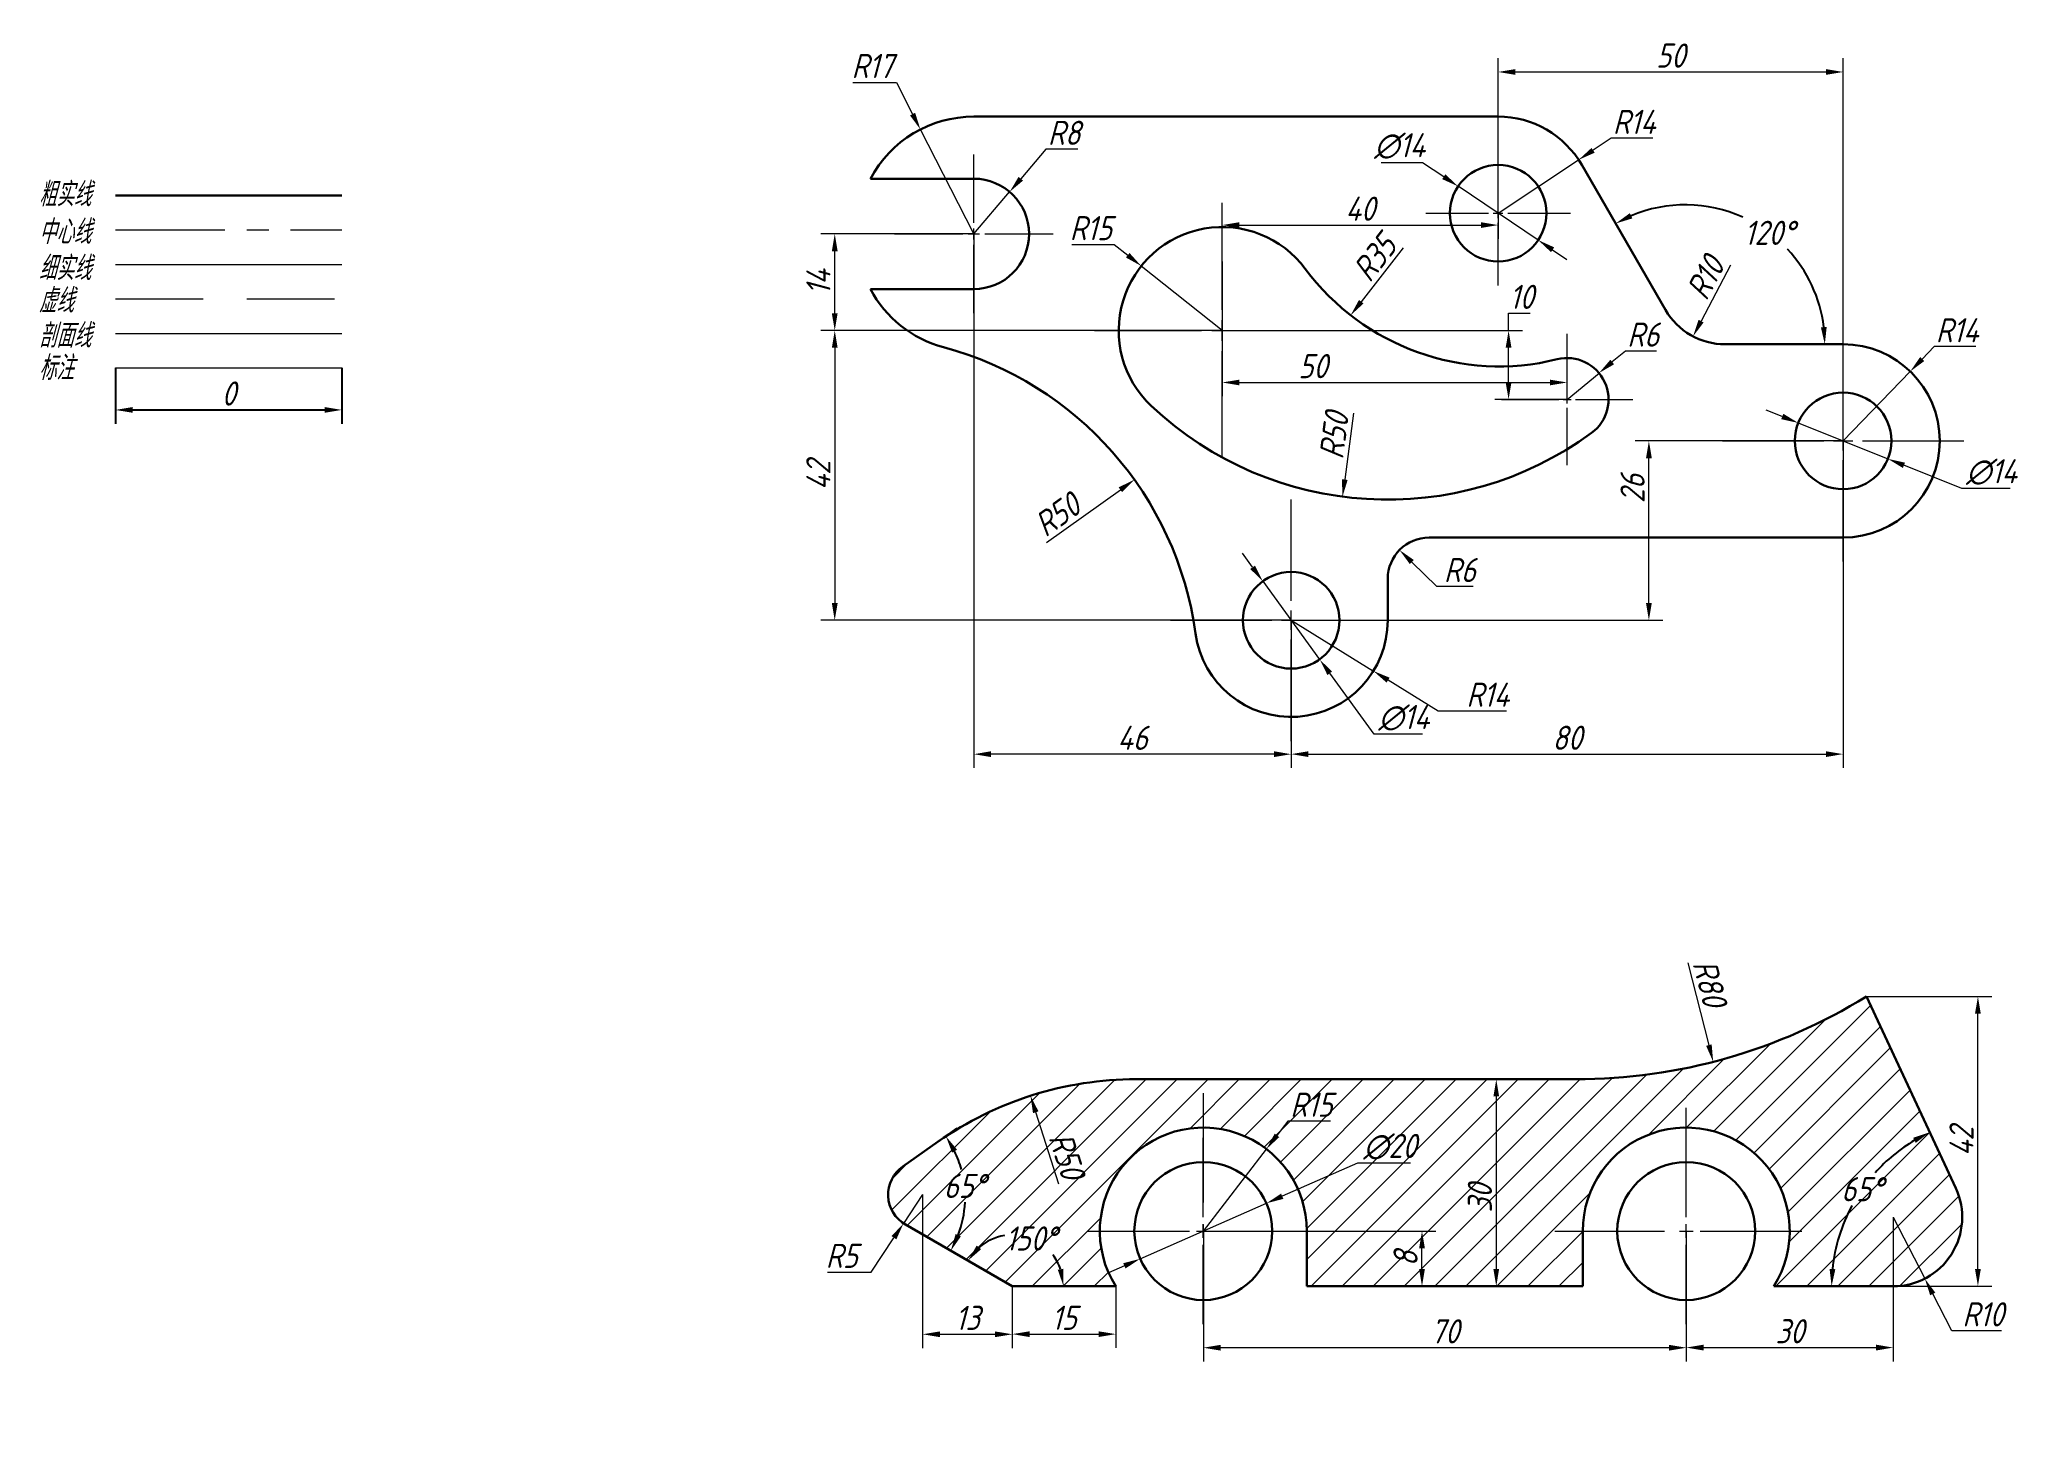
# Model space of a CAD drawing. Header units: millimetres. Extents: x 187 to 475, y 73 to 274.
import ezdxf

# ---------------------------------------------------------------- set-up
doc = ezdxf.new("R2010")
doc.units = ezdxf.units.MM
for name, pattern in [('CENTER', [50.8, 31.75, -6.35, 6.35, -6.35]), ('CENTER2', [28.575, 19.05, -3.175, 3.175, -3.175]), ('DASHED', [19.05, 12.7, -6.35])]:
    doc.linetypes.add(name, pattern=pattern)
for name, color, linetype, lineweight in [('中心线', 1, 'CENTER', 15), ('中心线 @ 1', 1, 'CENTER', 15), ('剖面线', 8, 'Continuous', 15), ('剖面线 @ 1', 8, 'Continuous', 15), ('标注', 3, 'Continuous', 15), ('标注 @ 1', 3, 'Continuous', 15), ('粗实线', 2, 'Continuous', 30), ('粗实线 @ 1', 2, 'Continuous', 30), ('细实线', 4, 'Continuous', 15), ('细实线 @ 1', 4, 'Continuous', 15), ('虚线', 6, 'DASHED', 15), ('虚线 @ 1', 6, 'DASHED', 15)]:
    doc.layers.add(name, color=color, linetype=linetype, lineweight=lineweight)
doc.styles.add('GB3.5', font='gbeitc.shx', dxfattribs={"bigfont": 'gbcbig.shx'})
doc.dimstyles.new('参数化', dxfattribs={"dimtxt": 3.5, "dimasz": 2.5, "dimexe": 2, "dimexo": 0, "dimtad": 1, "dimtoh": 1, "dimdec": 3, "dimdsep": 46, "dimtxsty": 'GB3.5', "dimcen": 2.5, "dimclrd": 3, "dimclre": 3, "dimclrt": 256, "dimadec": 3, "dimazin": 2, "dimtfac": 1, "dimtdec": 3, "dimtmove": 0, "dimatfit": 3, "dimfxl": 0, "dimlwd": 15, "dimlwe": 15, "dimarcsym": 0})
doc.dimstyles.new('角度', dxfattribs={"dimtxt": 3.5, "dimasz": 2.5, "dimexe": 2, "dimexo": 0, "dimtad": 1, "dimtih": 1, "dimtoh": 1, "dimdec": 3, "dimdsep": 46, "dimtxsty": 'GB3.5', "dimcen": 2.5, "dimadec": 3, "dimazin": 2, "dimtfac": 1, "dimtdec": 3, "dimtmove": 0, "dimatfit": 3, "dimfxl": 0, "dimarcsym": 0})

msp = doc.modelspace()

# ---------------------------------------------------------------- texts
at = {"layer": '中心线 @ 1', "ltscale": 0.5, "insert": (187.1048, 247.7079), "char_height": 3.5, "attachment_point": 1, "style": 'GB3.5'}
msp.add_mtext_dynamic_manual_height_columns('中心线', width=9.028469, gutter_width=17.5, heights=[0], dxfattribs=at)
at = {"layer": '剖面线 @ 1', "insert": (187.1048, 232.6827), "char_height": 3.5, "attachment_point": 1, "style": 'GB3.5'}
msp.add_mtext_dynamic_manual_height_columns('剖面线', width=9.028469, gutter_width=17.5, heights=[3.693], dxfattribs=at)
at = {"layer": '标注 @ 1', "insert": (187.1048, 227.9874), "char_height": 3.5, "attachment_point": 1, "style": 'GB3.5'}
msp.add_mtext_dynamic_manual_height_columns('标注', width=9.028469, gutter_width=17.5, heights=[0], dxfattribs=at)
at = {"layer": '粗实线 @ 1', "insert": (187.1048, 253.1545), "char_height": 3.5, "attachment_point": 1, "style": 'GB3.5'}
msp.add_mtext_dynamic_manual_height_columns('粗实线', width=9.028469, gutter_width=17.5, heights=[0], dxfattribs=at)
at = {"layer": '细实线 @ 1', "insert": (187.1048, 242.4491), "char_height": 3.5, "attachment_point": 1, "style": 'GB3.5'}
msp.add_mtext_dynamic_manual_height_columns('细实线', width=9.028469, gutter_width=17.5, heights=[0], dxfattribs=at)
at = {"layer": '虚线 @ 1', "insert": (187.1048, 237.7537), "char_height": 3.5, "attachment_point": 1, "style": 'GB3.5'}
msp.add_mtext_dynamic_manual_height_columns('虚线', width=9.028469, gutter_width=17.5, heights=[0], dxfattribs=at)

# ---------------------------------------------------------------- blocks, each defined once
blk = doc.blocks.new('*D3')
at = {"layer": 'Defpoints', "color": 0, "transparency": 16777216}
for p in [(198.22, 226.23), (231.05, 226.23), (231.05, 220.15)]:
    blk.add_point(p, dxfattribs=at)
at = {"layer": '标注', "color": 0, "lineweight": -2, "transparency": 16777216}
for p, q in [((198.22, 226.23), (198.22, 218.15)), ((231.05, 226.23), (231.05, 218.15)), ((200.72, 220.15), (228.55, 220.15))]:
    blk.add_line(p, q, dxfattribs=at)
at = {"layer": '标注', "color": 0, "transparency": 16777216}
for points in [[(200.72, 220.57), (200.72, 219.74), (198.22, 220.15)], [(228.55, 220.57), (228.55, 219.74), (231.05, 220.15)]]:
    blk.add_solid(points, dxfattribs=at)
at = {"layer": '标注', "color": 0, "transparency": 16777216, "insert": (214.64, 222.53), "char_height": 3.5, "attachment_point": 5, "style": 'GB3.5'}
blk.add_mtext('0', dxfattribs=at)
blk = doc.blocks.new('*D4')
at = {"layer": 'Defpoints', "color": 0, "transparency": 16777216}
for p in [(410.32, 256.4), (398.65, 248.66)]:
    blk.add_point(p, dxfattribs=at)
at = {"layer": '标注', "color": 3, "linetype": 'Continuous', "lineweight": 15, "transparency": 16777216}
for p, q in [((415.04, 259.52), (412.41, 257.78)), ((421.06, 259.52), (415.04, 259.52)), ((398.65, 248.66), (410.32, 256.4))]:
    blk.add_line(p, q, dxfattribs=at)
blk.add_arc((398.65, 248.66), 14, 25.3411, 44.3355, dxfattribs=at)
at = {"layer": '标注', "color": 3, "transparency": 16777216}
blk.add_solid([(412.18, 258.12), (412.64, 257.43), (410.32, 256.4)], dxfattribs=at)
at = {"layer": '标注', "transparency": 16777216, "insert": (418.37, 261.9), "char_height": 3.5, "attachment_point": 5, "style": 'GB3.5'}
blk.add_mtext('R14', dxfattribs=at)
blk = doc.blocks.new('*D5')
at = {"layer": 'Defpoints', "color": 0, "transparency": 16777216}
for p in [(431.56, 239.66), (426.9, 230.81)]:
    blk.add_point(p, dxfattribs=at)
at = {"layer": '标注', "color": 3, "linetype": 'Continuous', "lineweight": 15, "transparency": 16777216}
blk.add_line((432.33, 241.12), (428.07, 233.03), dxfattribs=at)
at = {"layer": '标注', "color": 3, "transparency": 16777216}
blk.add_solid([(427.7, 233.22), (428.43, 232.83), (426.9, 230.81)], dxfattribs=at)
at = {"layer": '标注', "transparency": 16777216, "insert": (428.68, 239.29), "char_height": 3.5, "attachment_point": 5, "rotation": 62.2356, "style": 'GB3.5'}
blk.add_mtext('R10', dxfattribs=at)
blk = doc.blocks.new('*D6')
at = {"layer": 'Defpoints', "color": 0, "transparency": 16777216}
for p in [(327.84, 251.75), (322.65, 245.66)]:
    blk.add_point(p, dxfattribs=at)
at = {"layer": '标注', "color": 3, "linetype": 'Continuous', "lineweight": 15, "transparency": 16777216}
for p, q in [((333.1, 257.93), (329.46, 253.66)), ((337.74, 257.93), (333.1, 257.93)), ((322.65, 245.66), (327.84, 251.75))]:
    blk.add_line(p, q, dxfattribs=at)
at = {"layer": '标注', "color": 3, "transparency": 16777216}
blk.add_solid([(329.14, 253.93), (329.78, 253.39), (327.84, 251.75)], dxfattribs=at)
at = {"layer": '标注', "transparency": 16777216, "insert": (335.74, 260.31), "char_height": 3.5, "attachment_point": 5, "style": 'GB3.5'}
blk.add_mtext('R8', dxfattribs=at)
blk = doc.blocks.new('*D7')
at = {"layer": 'Defpoints', "color": 0, "transparency": 16777216}
for p in [(314.91, 260.8), (322.65, 245.66)]:
    blk.add_point(p, dxfattribs=at)
at = {"layer": '标注', "color": 3, "linetype": 'Continuous', "lineweight": 15, "transparency": 16777216}
for p, q in [((305.1, 267.62), (311.42, 267.62)), ((311.42, 267.62), (313.77, 263.02)), ((322.65, 245.66), (314.91, 260.8))]:
    blk.add_line(p, q, dxfattribs=at)
at = {"layer": '标注', "color": 3, "transparency": 16777216}
blk.add_solid([(314.14, 263.21), (313.4, 262.83), (314.91, 260.8)], dxfattribs=at)
at = {"layer": '标注', "transparency": 16777216, "insert": (307.95, 270), "char_height": 3.5, "attachment_point": 5, "style": 'GB3.5'}
blk.add_mtext('R17', dxfattribs=at)
blk = doc.blocks.new('*D8')
at = {"layer": 'Defpoints', "color": 0, "transparency": 16777216}
for p in [(322.65, 245.66), (368.65, 189.66), (322.65, 170.26)]:
    blk.add_point(p, dxfattribs=at)
at = {"layer": '标注', "color": 3, "linetype": 'Continuous', "lineweight": 15, "transparency": 16777216}
for p, q in [((322.65, 245.66), (322.65, 168.26)), ((368.65, 189.66), (368.65, 168.26)), ((366.15, 170.26), (325.15, 170.26))]:
    blk.add_line(p, q, dxfattribs=at)
at = {"layer": '标注', "color": 3, "transparency": 16777216}
for points in [[(325.15, 170.68), (325.15, 169.84), (322.65, 170.26)], [(366.15, 170.68), (366.15, 169.84), (368.65, 170.26)]]:
    blk.add_solid(points, dxfattribs=at)
at = {"layer": '标注', "transparency": 16777216, "insert": (345.65, 172.63), "char_height": 3.5, "attachment_point": 5, "style": 'GB3.5'}
blk.add_mtext('46', dxfattribs=at)
blk = doc.blocks.new('*D9')
at = {"layer": 'Defpoints', "color": 0, "transparency": 16777216}
for p in [(448.65, 215.66), (368.65, 189.66), (448.65, 170.27)]:
    blk.add_point(p, dxfattribs=at)
at = {"layer": '标注', "color": 3, "linetype": 'Continuous', "lineweight": 15, "transparency": 16777216}
for p, q in [((448.65, 215.66), (448.65, 168.27)), ((368.65, 189.66), (368.65, 168.27)), ((371.15, 170.27), (446.15, 170.27))]:
    blk.add_line(p, q, dxfattribs=at)
at = {"layer": '标注', "color": 3, "transparency": 16777216}
for points in [[(371.15, 170.68), (371.15, 169.85), (368.65, 170.27)], [(446.15, 170.68), (446.15, 169.85), (448.65, 170.27)]]:
    blk.add_solid(points, dxfattribs=at)
at = {"layer": '标注', "transparency": 16777216, "insert": (408.65, 172.64), "char_height": 3.5, "attachment_point": 5, "style": 'GB3.5'}
blk.add_mtext('80', dxfattribs=at)
blk = doc.blocks.new('*D10')
at = {"layer": 'Defpoints', "color": 0, "transparency": 16777216}
for p in [(448.65, 269.13), (398.65, 248.66), (448.65, 215.66)]:
    blk.add_point(p, dxfattribs=at)
at = {"layer": '标注', "color": 3, "linetype": 'Continuous', "lineweight": 15, "transparency": 16777216}
for p, q in [((398.65, 248.66), (398.65, 271.13)), ((448.65, 215.66), (448.65, 271.13)), ((401.15, 269.13), (446.15, 269.13))]:
    blk.add_line(p, q, dxfattribs=at)
at = {"layer": '标注', "color": 3, "transparency": 16777216}
for points in [[(401.15, 269.55), (401.15, 268.71), (398.65, 269.13)], [(446.15, 269.55), (446.15, 268.71), (448.65, 269.13)]]:
    blk.add_solid(points, dxfattribs=at)
at = {"layer": '标注', "transparency": 16777216, "insert": (423.65, 271.51), "char_height": 3.5, "attachment_point": 5, "style": 'GB3.5'}
blk.add_mtext('50', dxfattribs=at)
blk = doc.blocks.new('*D11')
at = {"layer": 'Defpoints', "color": 0, "transparency": 16777216}
for p in [(345.92, 210.04), (305.25, 180.96)]:
    blk.add_point(p, dxfattribs=at)
at = {"layer": '标注', "color": 3, "linetype": 'Continuous', "lineweight": 15, "transparency": 16777216}
blk.add_line((333.18, 200.93), (343.89, 208.59), dxfattribs=at)
at = {"layer": '标注', "color": 3, "transparency": 16777216}
blk.add_solid([(343.64, 208.93), (344.13, 208.25), (345.92, 210.04)], dxfattribs=at)
at = {"layer": '标注', "transparency": 16777216, "insert": (334.74, 204.96), "char_height": 3.5, "attachment_point": 5, "rotation": 35.5591, "style": 'GB3.5'}
blk.add_mtext('R50', dxfattribs=at)
blk = doc.blocks.new('*D12')
at = {"layer": 'Defpoints', "color": 0, "transparency": 16777216}
for p in [(384.35, 199.85), (388.65, 195.66)]:
    blk.add_point(p, dxfattribs=at)
at = {"layer": '标注', "color": 3, "linetype": 'Continuous', "lineweight": 15, "transparency": 16777216}
for p, q in [((389.77, 194.58), (386.14, 198.1)), ((395.02, 194.58), (389.77, 194.58))]:
    blk.add_line(p, q, dxfattribs=at)
at = {"layer": '标注', "color": 3, "transparency": 16777216}
blk.add_solid([(386.43, 198.4), (385.85, 197.8), (384.35, 199.85)], dxfattribs=at)
at = {"layer": '标注', "transparency": 16777216, "insert": (393.09, 196.95), "char_height": 3.5, "attachment_point": 5, "style": 'GB3.5'}
blk.add_mtext('R6', dxfattribs=at)
blk = doc.blocks.new('*D13')
at = {"layer": 'Defpoints', "color": 0, "transparency": 16777216}
for p in [(410.78, 255.66), (429.3, 249.57), (422.9, 234.66), (431.56, 229.66), (448.65, 229.66)]:
    blk.add_point(p, dxfattribs=at)
at = {"layer": '标注', "color": 0, "lineweight": -2, "transparency": 16777216}
for start, end in [(65.6876, 112.9105), (7.0895, 42.9638)]:
    blk.add_arc((425.79, 229.66), 20.22, start, end, dxfattribs=at)
at = {"layer": '标注', "color": 0, "transparency": 16777216}
for points in [[(418.1, 247.91), (417.73, 248.66), (415.68, 247.17)], [(446.27, 232.18), (445.43, 232.13), (446, 229.66)]]:
    blk.add_solid(points, dxfattribs=at)
at = {"layer": '标注', "color": 0, "transparency": 16777216, "insert": (437.94, 245.82), "char_height": 3.5, "attachment_point": 5, "style": 'GB3.5'}
blk.add_mtext('120°', dxfattribs=at)
blk = doc.blocks.new('*D14')
at = {"layer": 'Defpoints', "color": 0, "transparency": 16777216}
for p in [(346.92, 241.01), (358.65, 231.66)]:
    blk.add_point(p, dxfattribs=at)
at = {"layer": '标注', "color": 3, "linetype": 'Continuous', "lineweight": 15, "transparency": 16777216}
for p, q in [((336.84, 244.12), (343.01, 244.12)), ((343.01, 244.12), (344.96, 242.57)), ((358.65, 231.66), (346.92, 241.01))]:
    blk.add_line(p, q, dxfattribs=at)
at = {"layer": '标注', "color": 3, "transparency": 16777216}
blk.add_solid([(345.22, 242.89), (344.7, 242.24), (346.92, 241.01)], dxfattribs=at)
at = {"layer": '标注', "transparency": 16777216, "insert": (339.61, 246.5), "char_height": 3.5, "attachment_point": 5, "style": 'GB3.5'}
blk.add_mtext('R15', dxfattribs=at)
blk = doc.blocks.new('*D15')
at = {"layer": 'Defpoints', "color": 0, "transparency": 16777216}
for p in [(413.27, 225.5), (408.65, 221.66)]:
    blk.add_point(p, dxfattribs=at)
at = {"layer": '标注', "color": 3, "linetype": 'Continuous', "lineweight": 15, "transparency": 16777216}
for p, q in [((417.11, 228.69), (415.19, 227.1)), ((421.6, 228.69), (417.11, 228.69)), ((408.65, 221.66), (413.27, 225.5))]:
    blk.add_line(p, q, dxfattribs=at)
at = {"layer": '标注', "color": 3, "transparency": 16777216}
blk.add_solid([(414.92, 227.42), (415.46, 226.77), (413.27, 225.5)], dxfattribs=at)
at = {"layer": '标注', "transparency": 16777216, "insert": (419.67, 231.07), "char_height": 3.5, "attachment_point": 5, "style": 'GB3.5'}
blk.add_mtext('R6', dxfattribs=at)
blk = doc.blocks.new('*D16')
at = {"layer": 'Defpoints', "color": 0, "transparency": 16777216}
for p in [(398.8, 261.46), (377.27, 233.87)]:
    blk.add_point(p, dxfattribs=at)
at = {"layer": '标注', "color": 3, "linetype": 'Continuous', "lineweight": 15, "transparency": 16777216}
blk.add_line((384.88, 243.62), (378.81, 235.84), dxfattribs=at)
at = {"layer": '标注', "color": 3, "transparency": 16777216}
blk.add_solid([(378.48, 236.09), (379.14, 235.58), (377.27, 233.87)], dxfattribs=at)
at = {"layer": '标注', "transparency": 16777216, "insert": (380.74, 242.18), "char_height": 3.5, "attachment_point": 5, "rotation": 52.0419, "style": 'GB3.5'}
blk.add_mtext('R35', dxfattribs=at)
blk = doc.blocks.new('*D17')
at = {"layer": 'Defpoints', "color": 0, "transparency": 16777216}
for p in [(382.64, 257.15), (376.09, 207.58)]:
    blk.add_point(p, dxfattribs=at)
at = {"layer": '标注', "color": 3, "linetype": 'Continuous', "lineweight": 15, "transparency": 16777216}
blk.add_line((377.69, 219.7), (376.42, 210.06), dxfattribs=at)
at = {"layer": '标注', "color": 3, "transparency": 16777216}
blk.add_solid([(376, 210.11), (376.83, 210), (376.09, 207.58)], dxfattribs=at)
at = {"layer": '标注', "transparency": 16777216, "insert": (374.86, 216.43), "char_height": 3.5, "attachment_point": 5, "rotation": 82.4737, "style": 'GB3.5'}
blk.add_mtext('R50', dxfattribs=at)
blk = doc.blocks.new('*D18')
at = {"layer": 'Defpoints', "color": 0, "transparency": 16777216}
for p in [(358.65, 231.66), (400.16, 221.66), (408.65, 221.66)]:
    blk.add_point(p, dxfattribs=at)
at = {"layer": '标注', "color": 3, "linetype": 'Continuous', "lineweight": 15, "transparency": 16777216}
for p, q in [((400.16, 231.66), (400.16, 234.16)), ((400.16, 234.16), (403.27, 234.16)), ((358.65, 231.66), (402.16, 231.66)), ((400.16, 224.16), (400.16, 229.16)), ((408.65, 221.66), (398.16, 221.66))]:
    blk.add_line(p, q, dxfattribs=at)
at = {"layer": '标注', "color": 3, "transparency": 16777216}
for points in [[(399.74, 229.16), (400.58, 229.16), (400.16, 231.66)], [(399.74, 224.16), (400.58, 224.16), (400.16, 221.66)]]:
    blk.add_solid(points, dxfattribs=at)
at = {"layer": '标注', "transparency": 16777216, "insert": (402.03, 236.54), "char_height": 3.5, "attachment_point": 5, "style": 'GB3.5'}
blk.add_mtext('10', dxfattribs=at)
blk = doc.blocks.new('*D19')
at = {"layer": 'Defpoints', "color": 0, "transparency": 16777216}
for p in [(358.65, 231.66), (408.65, 224.13), (408.65, 221.66)]:
    blk.add_point(p, dxfattribs=at)
at = {"layer": '标注', "color": 3, "linetype": 'Continuous', "lineweight": 15, "transparency": 16777216}
for p, q in [((358.65, 231.66), (358.65, 222.13)), ((408.65, 221.66), (408.65, 226.13)), ((361.15, 224.13), (406.15, 224.13))]:
    blk.add_line(p, q, dxfattribs=at)
at = {"layer": '标注', "color": 3, "transparency": 16777216}
for points in [[(361.15, 224.54), (361.15, 223.71), (358.65, 224.13)], [(406.15, 224.54), (406.15, 223.71), (408.65, 224.13)]]:
    blk.add_solid(points, dxfattribs=at)
at = {"layer": '标注', "transparency": 16777216, "insert": (371.8, 226.5), "char_height": 3.5, "attachment_point": 5, "style": 'GB3.5'}
blk.add_mtext('50', dxfattribs=at)
blk = doc.blocks.new('*D20')
at = {"layer": 'Defpoints', "color": 0, "transparency": 16777216}
for p in [(392.84, 252.56), (404.46, 244.76)]:
    blk.add_point(p, dxfattribs=at)
at = {"layer": '标注', "color": 3, "linetype": 'Continuous', "lineweight": 15, "transparency": 16777216}
for p, q in [((381.67, 256.02), (387.69, 256.02)), ((387.69, 256.02), (390.76, 253.96)), ((404.46, 244.76), (392.84, 252.56)), ((406.54, 243.37), (408.61, 241.97))]:
    blk.add_line(p, q, dxfattribs=at)
at = {"layer": '标注', "color": 3, "transparency": 16777216}
for points in [[(391, 254.3), (390.53, 253.61), (392.84, 252.56)], [(406.77, 243.71), (406.31, 243.02), (404.46, 244.76)]]:
    blk.add_solid(points, dxfattribs=at)
at = {"layer": '标注', "transparency": 16777216, "insert": (384.37, 258.4), "char_height": 3.5, "attachment_point": 5, "style": 'GB3.5'}
blk.add_mtext('∅14', dxfattribs=at)
blk = doc.blocks.new('*D21')
at = {"layer": 'Defpoints', "color": 0, "transparency": 16777216}
for p in [(442.15, 218.27), (455.15, 213.06)]:
    blk.add_point(p, dxfattribs=at)
at = {"layer": '标注', "color": 3, "linetype": 'Continuous', "lineweight": 15, "transparency": 16777216}
for p, q in [((439.83, 219.2), (437.51, 220.13)), ((442.15, 218.27), (455.15, 213.06)), ((465.84, 208.77), (457.47, 212.13)), ((472.86, 208.77), (465.84, 208.77))]:
    blk.add_line(p, q, dxfattribs=at)
at = {"layer": '标注', "color": 3, "transparency": 16777216}
for points in [[(439.99, 219.59), (439.68, 218.81), (442.15, 218.27)], [(457.62, 212.51), (457.31, 211.74), (455.15, 213.06)]]:
    blk.add_solid(points, dxfattribs=at)
at = {"layer": '标注', "transparency": 16777216, "insert": (470.16, 211.15), "char_height": 3.5, "attachment_point": 5, "style": 'GB3.5'}
blk.add_mtext('∅14', dxfattribs=at)
blk = doc.blocks.new('*D22')
at = {"layer": 'Defpoints', "color": 0, "transparency": 16777216}
for p in [(458.38, 225.73), (448.65, 215.66)]:
    blk.add_point(p, dxfattribs=at)
at = {"layer": '标注', "color": 3, "linetype": 'Continuous', "lineweight": 15, "transparency": 16777216}
for p, q in [((461.85, 229.33), (460.12, 227.53)), ((467.87, 229.33), (461.85, 229.33)), ((448.65, 215.66), (458.38, 225.73))]:
    blk.add_line(p, q, dxfattribs=at)
at = {"layer": '标注', "color": 3, "transparency": 16777216}
blk.add_solid([(459.82, 227.82), (460.42, 227.24), (458.38, 225.73)], dxfattribs=at)
at = {"layer": '标注', "transparency": 16777216, "insert": (465.18, 231.7), "char_height": 3.5, "attachment_point": 5, "style": 'GB3.5'}
blk.add_mtext('R14', dxfattribs=at)
blk = doc.blocks.new('*D23')
at = {"layer": 'Defpoints', "color": 0, "transparency": 16777216}
for p in [(368.65, 189.66), (380.57, 182.31)]:
    blk.add_point(p, dxfattribs=at)
at = {"layer": '标注', "color": 3, "linetype": 'Continuous', "lineweight": 15, "transparency": 16777216}
for p, q in [((368.65, 189.66), (380.57, 182.31)), ((389.97, 176.51), (382.69, 181)), ((399.84, 176.51), (389.97, 176.51))]:
    blk.add_line(p, q, dxfattribs=at)
at = {"layer": '标注', "color": 3, "transparency": 16777216}
blk.add_solid([(382.91, 181.35), (382.47, 180.64), (380.57, 182.31)], dxfattribs=at)
at = {"layer": '标注', "transparency": 16777216, "insert": (397.14, 178.88), "char_height": 3.5, "attachment_point": 5, "style": 'GB3.5'}
blk.add_mtext('R14', dxfattribs=at)
blk = doc.blocks.new('*D24')
at = {"layer": 'Defpoints', "color": 0, "transparency": 16777216}
for p in [(364.53, 195.32), (372.77, 184)]:
    blk.add_point(p, dxfattribs=at)
at = {"layer": '标注', "color": 3, "linetype": 'Continuous', "lineweight": 15, "transparency": 16777216}
for p, q in [((363.06, 197.34), (361.59, 199.37)), ((364.53, 195.32), (372.77, 184)), ((380.66, 173.16), (374.24, 181.98)), ((387.68, 173.16), (380.66, 173.16))]:
    blk.add_line(p, q, dxfattribs=at)
at = {"layer": '标注', "color": 3, "transparency": 16777216}
for points in [[(363.4, 197.59), (362.72, 197.1), (364.53, 195.32)], [(374.58, 182.23), (373.9, 181.74), (372.77, 184)]]:
    blk.add_solid(points, dxfattribs=at)
at = {"layer": '标注', "transparency": 16777216, "insert": (384.98, 175.53), "char_height": 3.5, "attachment_point": 5, "style": 'GB3.5'}
blk.add_mtext('∅14', dxfattribs=at)
blk = doc.blocks.new('*D25')
at = {"layer": 'Defpoints', "color": 0, "transparency": 16777216}
for p in [(365.06, 113.03), (355.92, 101.15)]:
    blk.add_point(p, dxfattribs=at)
at = {"layer": '标注', "color": 3, "linetype": 'Continuous', "lineweight": 15, "transparency": 16777216}
for p, q in [((368.18, 117.09), (366.59, 115.02)), ((374.35, 117.09), (368.18, 117.09)), ((355.92, 101.15), (365.06, 113.03))]:
    blk.add_line(p, q, dxfattribs=at)
at = {"layer": '标注', "color": 3, "transparency": 16777216}
blk.add_solid([(366.26, 115.27), (366.92, 114.76), (365.06, 113.03)], dxfattribs=at)
at = {"layer": '标注', "transparency": 16777216, "insert": (371.58, 119.46), "char_height": 3.5, "attachment_point": 5, "style": 'GB3.5'}
blk.add_mtext('R15', dxfattribs=at)
blk = doc.blocks.new('*D26')
at = {"layer": 'Defpoints', "color": 0, "transparency": 16777216}
for p in [(365.07, 105.18), (346.76, 97.12)]:
    blk.add_point(p, dxfattribs=at)
at = {"layer": '标注', "color": 3, "linetype": 'Continuous', "lineweight": 15, "transparency": 16777216}
for p, q in [((378.27, 111), (367.35, 106.19)), ((385.96, 111), (378.27, 111)), ((346.76, 97.12), (365.07, 105.18)), ((344.48, 96.11), (342.19, 95.1))]:
    blk.add_line(p, q, dxfattribs=at)
at = {"layer": '标注', "color": 3, "transparency": 16777216}
for points in [[(367.19, 106.57), (367.52, 105.81), (365.07, 105.18)], [(344.31, 96.49), (344.64, 95.73), (346.76, 97.12)]]:
    blk.add_solid(points, dxfattribs=at)
at = {"layer": '标注', "transparency": 16777216, "insert": (382.97, 113.37), "char_height": 3.5, "attachment_point": 5, "style": 'GB3.5'}
blk.add_mtext('∅20', dxfattribs=at)
blk = doc.blocks.new('*D27')
at = {"layer": 'Defpoints', "color": 0, "transparency": 16777216}
for p in [(330.86, 120.75), (346.15, 73.15)]:
    blk.add_point(p, dxfattribs=at)
at = {"layer": '标注', "color": 3, "linetype": 'Continuous', "lineweight": 15, "transparency": 16777216}
blk.add_line((334.99, 107.92), (331.63, 118.37), dxfattribs=at)
at = {"layer": '标注', "color": 3, "transparency": 16777216}
blk.add_solid([(332.02, 118.5), (331.23, 118.24), (330.86, 120.75)], dxfattribs=at)
at = {"layer": '标注', "transparency": 16777216, "insert": (336.14, 112.08), "char_height": 3.5, "attachment_point": 5, "rotation": 287.8083, "style": 'GB3.5'}
blk.add_mtext('R50', dxfattribs=at)
blk = doc.blocks.new('*D28')
at = {"layer": 'Defpoints', "color": 0, "transparency": 16777216}
for p in [(409.88, 203.15), (429.82, 125.67)]:
    blk.add_point(p, dxfattribs=at)
at = {"layer": '标注', "color": 3, "linetype": 'Continuous', "lineweight": 15, "transparency": 16777216}
blk.add_line((426.13, 140.02), (429.2, 128.09), dxfattribs=at)
at = {"layer": '标注', "color": 3, "transparency": 16777216}
blk.add_solid([(429.6, 128.2), (428.8, 127.99), (429.82, 125.67)], dxfattribs=at)
at = {"layer": '标注', "transparency": 16777216, "insert": (429.33, 137.11), "char_height": 3.5, "attachment_point": 5, "rotation": 284.4325, "style": 'GB3.5'}
blk.add_mtext('R80', dxfattribs=at)
blk = doc.blocks.new('*D29')
at = {"layer": 'Defpoints', "color": 0, "transparency": 16777216}
for p in [(455.92, 103.15), (460.49, 94.26)]:
    blk.add_point(p, dxfattribs=at)
at = {"layer": '标注', "color": 3, "linetype": 'Continuous', "lineweight": 15, "transparency": 16777216}
for p, q in [((455.92, 103.15), (460.49, 94.26)), ((464.39, 86.7), (461.64, 92.03)), ((471.63, 86.7), (464.39, 86.7))]:
    blk.add_line(p, q, dxfattribs=at)
at = {"layer": '标注', "color": 3, "transparency": 16777216}
blk.add_solid([(462.01, 92.23), (461.27, 91.84), (460.49, 94.26)], dxfattribs=at)
at = {"layer": '标注', "transparency": 16777216, "insert": (468.93, 89.08), "char_height": 3.5, "attachment_point": 5, "style": 'GB3.5'}
blk.add_mtext('R10', dxfattribs=at)
blk = doc.blocks.new('*D30')
at = {"layer": 'Defpoints', "color": 0, "transparency": 16777216}
for p in [(315.23, 106.43), (312.46, 102.26)]:
    blk.add_point(p, dxfattribs=at)
at = {"layer": '标注', "color": 3, "linetype": 'Continuous', "lineweight": 15, "transparency": 16777216}
for p, q in [((315.23, 106.43), (312.46, 102.26)), ((307.75, 95.19), (311.07, 100.18)), ((301.46, 95.19), (307.75, 95.19))]:
    blk.add_line(p, q, dxfattribs=at)
at = {"layer": '标注', "color": 3, "transparency": 16777216}
blk.add_solid([(310.72, 100.41), (311.42, 99.95), (312.46, 102.26)], dxfattribs=at)
at = {"layer": '标注', "transparency": 16777216, "insert": (303.5, 97.56), "char_height": 3.5, "attachment_point": 5, "style": 'GB3.5'}
blk.add_mtext('R5', dxfattribs=at)
blk = doc.blocks.new('*D31')
at = {"layer": 'Defpoints', "color": 0, "transparency": 16777216}
for p in [(317.48, 114.1), (312.36, 110.52), (321.23, 103.78), (312.73, 102.1), (328.23, 93.15)]:
    blk.add_point(p, dxfattribs=at)
at = {"layer": '标注', "color": 0, "lineweight": -2, "transparency": 16777216}
blk.add_line((317.48, 114.1), (320.23, 116.04), dxfattribs=at)
for start, end in [(15.1822, 25.726), (339.274, 357.4029)]:
    blk.add_arc((305.93, 106.02), 15.46, start, end, dxfattribs=at)
at = {"layer": '标注', "color": 0, "transparency": 16777216}
for points in [[(319.5, 112.52), (320.22, 112.94), (318.6, 114.89)], [(320.77, 100.37), (320.01, 100.73), (319.32, 98.29)]]:
    blk.add_solid(points, dxfattribs=at)
at = {"layer": '标注', "color": 0, "transparency": 16777216, "insert": (321.3, 107.69), "char_height": 3.5, "attachment_point": 5, "style": 'GB3.5'}
blk.add_mtext('65°', dxfattribs=at)
blk = doc.blocks.new('*D32')
at = {"layer": 'Defpoints', "color": 0, "transparency": 16777216}
for p in [(328.23, 93.15), (343.23, 93.15), (343.23, 86.21)]:
    blk.add_point(p, dxfattribs=at)
at = {"layer": '标注', "color": 3, "linetype": 'Continuous', "lineweight": 15, "transparency": 16777216}
for p, q in [((328.23, 93.15), (328.23, 84.21)), ((343.23, 93.15), (343.23, 84.21)), ((330.73, 86.21), (340.73, 86.21))]:
    blk.add_line(p, q, dxfattribs=at)
at = {"layer": '标注', "color": 3, "transparency": 16777216}
for points in [[(330.73, 86.62), (330.73, 85.79), (328.23, 86.21)], [(340.73, 86.62), (340.73, 85.79), (343.23, 86.21)]]:
    blk.add_solid(points, dxfattribs=at)
at = {"layer": '标注', "transparency": 16777216, "insert": (335.73, 88.58), "char_height": 3.5, "attachment_point": 5, "style": 'GB3.5'}
blk.add_mtext('15', dxfattribs=at)
blk = doc.blocks.new('*D33')
at = {"layer": 'Defpoints', "color": 0, "transparency": 16777216}
for p in [(315.23, 106.43), (328.23, 93.15), (328.23, 86.19)]:
    blk.add_point(p, dxfattribs=at)
at = {"layer": '标注', "color": 3, "linetype": 'Continuous', "lineweight": 15, "transparency": 16777216}
for p, q in [((315.23, 106.43), (315.23, 84.19)), ((328.23, 93.15), (328.23, 84.19)), ((317.73, 86.19), (325.73, 86.19))]:
    blk.add_line(p, q, dxfattribs=at)
at = {"layer": '标注', "color": 3, "transparency": 16777216}
for points in [[(317.73, 86.6), (317.73, 85.77), (315.23, 86.19)], [(325.73, 86.6), (325.73, 85.77), (328.23, 86.19)]]:
    blk.add_solid(points, dxfattribs=at)
at = {"layer": '标注', "transparency": 16777216, "insert": (321.73, 88.56), "char_height": 3.5, "attachment_point": 5, "style": 'GB3.5'}
blk.add_mtext('13', dxfattribs=at)
blk = doc.blocks.new('*D34')
at = {"layer": 'Defpoints', "color": 0, "transparency": 16777216}
for p in [(355.92, 101.15), (387.61, 101.15), (370.92, 93.15)]:
    blk.add_point(p, dxfattribs=at)
at = {"layer": '标注', "color": 3, "linetype": 'Continuous', "lineweight": 15, "transparency": 16777216}
for p, q in [((355.92, 101.15), (389.61, 101.15)), ((387.61, 95.65), (387.61, 98.65)), ((370.92, 93.15), (389.61, 93.15))]:
    blk.add_line(p, q, dxfattribs=at)
at = {"layer": '标注', "color": 3, "transparency": 16777216}
for points in [[(387.19, 98.65), (388.03, 98.65), (387.61, 101.15)], [(387.19, 95.65), (388.03, 95.65), (387.61, 93.15)]]:
    blk.add_solid(points, dxfattribs=at)
at = {"layer": '标注', "transparency": 16777216, "insert": (385.23, 97.15), "char_height": 3.5, "attachment_point": 5, "rotation": 90, "style": 'GB3.5'}
blk.add_mtext('8', dxfattribs=at)
blk = doc.blocks.new('*D35')
at = {"layer": 'Defpoints', "color": 0, "transparency": 16777216}
for p in [(355.92, 101.15), (425.92, 101.15), (355.92, 84.24)]:
    blk.add_point(p, dxfattribs=at)
at = {"layer": '标注', "color": 3, "linetype": 'Continuous', "lineweight": 15, "transparency": 16777216}
for p, q in [((355.92, 101.15), (355.92, 82.24)), ((425.92, 101.15), (425.92, 82.24)), ((423.42, 84.24), (358.42, 84.24))]:
    blk.add_line(p, q, dxfattribs=at)
at = {"layer": '标注', "color": 3, "transparency": 16777216}
for points in [[(358.42, 84.66), (358.42, 83.82), (355.92, 84.24)], [(423.42, 84.66), (423.42, 83.82), (425.92, 84.24)]]:
    blk.add_solid(points, dxfattribs=at)
at = {"layer": '标注', "transparency": 16777216, "insert": (390.92, 86.61), "char_height": 3.5, "attachment_point": 5, "style": 'GB3.5'}
blk.add_mtext('70', dxfattribs=at)
blk = doc.blocks.new('*D36')
at = {"layer": 'Defpoints', "color": 0, "transparency": 16777216}
for p in [(312.73, 102.1), (326.94, 100.46), (328.23, 93.15), (328.23, 93.15), (343.23, 93.15)]:
    blk.add_point(p, dxfattribs=at)
at = {"layer": '标注', "color": 0, "lineweight": -2, "transparency": 16777216}
for start, end in [(98.8274, 130.6136), (19.3864, 37.7289)]:
    blk.add_arc((328.23, 93.15), 7.42, start, end, dxfattribs=at)
at = {"layer": '标注', "color": 0, "transparency": 16777216}
for points in [[(323.71, 98.52), (323.07, 99.05), (321.8, 96.86)], [(335.64, 95.68), (334.82, 95.54), (335.65, 93.15)]]:
    blk.add_solid(points, dxfattribs=at)
at = {"layer": '标注', "color": 0, "transparency": 16777216, "insert": (330.92, 100.07), "char_height": 3.5, "attachment_point": 5, "style": 'GB3.5'}
blk.add_mtext('150°', dxfattribs=at)
blk = doc.blocks.new('*D37')
at = {"layer": 'Defpoints', "color": 0, "transparency": 16777216}
for p in [(378.02, 123.15), (390.92, 93.15), (398.38, 93.15)]:
    blk.add_point(p, dxfattribs=at)
at = {"layer": '标注', "color": 3, "linetype": 'Continuous', "lineweight": 15, "transparency": 16777216}
for p, q in [((378.02, 123.15), (400.38, 123.15)), ((398.38, 120.65), (398.38, 95.65)), ((390.92, 93.15), (400.38, 93.15))]:
    blk.add_line(p, q, dxfattribs=at)
at = {"layer": '标注', "color": 3, "transparency": 16777216}
for points in [[(397.96, 120.65), (398.79, 120.65), (398.38, 123.15)], [(397.96, 95.65), (398.79, 95.65), (398.38, 93.15)]]:
    blk.add_solid(points, dxfattribs=at)
at = {"layer": '标注', "transparency": 16777216, "insert": (396, 105.91), "char_height": 3.5, "attachment_point": 5, "rotation": 90, "style": 'GB3.5'}
blk.add_mtext('30', dxfattribs=at)
blk = doc.blocks.new('*D38')
at = {"layer": 'Defpoints', "color": 0, "transparency": 16777216}
for p in [(425.92, 101.15), (455.92, 103.15), (455.92, 84.26)]:
    blk.add_point(p, dxfattribs=at)
at = {"layer": '标注', "color": 3, "linetype": 'Continuous', "lineweight": 15, "transparency": 16777216}
for p, q in [((425.92, 101.15), (425.92, 82.26)), ((455.92, 103.15), (455.92, 82.26)), ((428.42, 84.26), (453.42, 84.26))]:
    blk.add_line(p, q, dxfattribs=at)
at = {"layer": '标注', "color": 3, "transparency": 16777216}
for points in [[(428.42, 84.68), (428.42, 83.84), (425.92, 84.26)], [(453.42, 84.68), (453.42, 83.84), (455.92, 84.26)]]:
    blk.add_solid(points, dxfattribs=at)
at = {"layer": '标注', "transparency": 16777216, "insert": (440.92, 86.63), "char_height": 3.5, "attachment_point": 5, "style": 'GB3.5'}
blk.add_mtext('30', dxfattribs=at)
blk = doc.blocks.new('*D39')
at = {"layer": 'Defpoints', "color": 0, "transparency": 16777216}
for p in [(452.03, 135.15), (468.19, 135.15), (455.92, 93.15)]:
    blk.add_point(p, dxfattribs=at)
at = {"layer": '标注', "color": 3, "linetype": 'Continuous', "lineweight": 15, "transparency": 16777216}
for p, q in [((452.03, 135.15), (470.19, 135.15)), ((468.19, 95.65), (468.19, 132.65)), ((455.92, 93.15), (470.19, 93.15))]:
    blk.add_line(p, q, dxfattribs=at)
at = {"layer": '标注', "color": 3, "transparency": 16777216}
for points in [[(467.77, 132.65), (468.61, 132.65), (468.19, 135.15)], [(467.77, 95.65), (468.61, 95.65), (468.19, 93.15)]]:
    blk.add_solid(points, dxfattribs=at)
at = {"layer": '标注', "transparency": 16777216, "insert": (465.81, 114.15), "char_height": 3.5, "attachment_point": 5, "rotation": 90, "style": 'GB3.5'}
blk.add_mtext('42', dxfattribs=at)
blk = doc.blocks.new('*D40')
at = {"layer": 'Defpoints', "color": 0, "transparency": 16777216}
for p in [(452.03, 135.15), (464.98, 107.37), (448.72, 102.24), (438.6, 93.15), (455.92, 93.15)]:
    blk.add_point(p, dxfattribs=at)
at = {"layer": '标注', "color": 0, "lineweight": -2, "transparency": 16777216}
for start, end in [(120.8183, 138.0896), (151.6335, 174.1817)]:
    blk.add_arc((471.61, 93.15), 24.63, start, end, dxfattribs=at)
at = {"layer": '标注', "color": 0, "transparency": 16777216}
for points in [[(458.8, 114.67), (459.19, 113.93), (461.2, 115.47)], [(447.53, 95.62), (446.69, 95.67), (446.98, 93.15)]]:
    blk.add_solid(points, dxfattribs=at)
at = {"layer": '标注', "color": 0, "transparency": 16777216, "insert": (451.4, 107.22), "char_height": 3.5, "attachment_point": 5, "style": 'GB3.5'}
blk.add_mtext('65°', dxfattribs=at)
blk = doc.blocks.new('*U41')
at = {"layer": '中心线', "color": 0, "ltscale": 0.5, "transparency": 16777216}
for p, q in [((0, 2), (0, 13.5)), ((-16.77, 0), (-2, 0)), ((2, 0), (18.36, 0)), ((0, -13.5), (0, -2))]:
    blk.add_line(p, q, dxfattribs=at)
at = {"layer": '中心线', "color": 0, "linetype": 'Continuous', "ltscale": 0.5, "transparency": 16777216}
for p, q in [((-1, 0), (1, 0)), ((0, -1), (0, 1))]:
    blk.add_line(p, q, dxfattribs=at)
blk = doc.blocks.new('*U42')
at = {"layer": '中心线', "color": 0, "ltscale": 0.5, "transparency": 16777216}
for p, q in [((0, 2), (0, 18.44)), ((-19.04, 0), (-2, 0)), ((2, 0), (16.77, 0)), ((0, -13.5), (0, -2))]:
    blk.add_line(p, q, dxfattribs=at)
at = {"layer": '中心线', "color": 0, "linetype": 'Continuous', "ltscale": 0.5, "transparency": 16777216}
for p, q in [((-1, 0), (1, 0)), ((0, -1), (0, 1))]:
    blk.add_line(p, q, dxfattribs=at)
blk = doc.blocks.new('*D43')
at = {"layer": 'Defpoints', "color": 0, "transparency": 16777216}
for p in [(302.49, 245.66), (322.65, 245.66), (358.65, 231.66)]:
    blk.add_point(p, dxfattribs=at)
at = {"layer": '标注', "color": 3, "linetype": 'Continuous', "lineweight": 15, "transparency": 16777216}
for p, q in [((322.65, 245.66), (300.49, 245.66)), ((302.49, 234.16), (302.49, 243.16)), ((358.65, 231.66), (300.49, 231.66))]:
    blk.add_line(p, q, dxfattribs=at)
at = {"layer": '标注', "color": 3, "transparency": 16777216}
for points in [[(302.07, 243.16), (302.91, 243.16), (302.49, 245.66)], [(302.07, 234.16), (302.91, 234.16), (302.49, 231.66)]]:
    blk.add_solid(points, dxfattribs=at)
at = {"layer": '标注', "transparency": 16777216, "insert": (300.12, 238.66), "char_height": 3.5, "attachment_point": 5, "rotation": 90, "style": 'GB3.5'}
blk.add_mtext('14', dxfattribs=at)
blk = doc.blocks.new('*D44')
at = {"layer": 'Defpoints', "color": 0, "transparency": 16777216}
for p in [(358.65, 231.66), (302.49, 189.66), (368.65, 189.66)]:
    blk.add_point(p, dxfattribs=at)
at = {"layer": '标注', "color": 3, "linetype": 'Continuous', "lineweight": 15, "transparency": 16777216}
for p, q in [((358.65, 231.66), (300.49, 231.66)), ((302.49, 229.16), (302.49, 192.16)), ((368.65, 189.66), (300.49, 189.66))]:
    blk.add_line(p, q, dxfattribs=at)
at = {"layer": '标注', "color": 3, "transparency": 16777216}
for points in [[(302.07, 229.16), (302.91, 229.16), (302.49, 231.66)], [(302.07, 192.16), (302.91, 192.16), (302.49, 189.66)]]:
    blk.add_solid(points, dxfattribs=at)
at = {"layer": '标注', "transparency": 16777216, "insert": (300.12, 210.66), "char_height": 3.5, "attachment_point": 5, "rotation": 90, "style": 'GB3.5'}
blk.add_mtext('42', dxfattribs=at)
blk = doc.blocks.new('*D45')
at = {"layer": 'Defpoints', "color": 0, "transparency": 16777216}
for p in [(420.5, 215.66), (448.65, 215.66), (368.65, 189.66)]:
    blk.add_point(p, dxfattribs=at)
at = {"layer": '标注', "color": 3, "linetype": 'Continuous', "lineweight": 15, "transparency": 16777216}
for p, q in [((448.65, 215.66), (418.5, 215.66)), ((420.5, 192.16), (420.5, 213.16)), ((368.65, 189.66), (422.5, 189.66))]:
    blk.add_line(p, q, dxfattribs=at)
at = {"layer": '标注', "color": 3, "transparency": 16777216}
for points in [[(420.08, 213.16), (420.92, 213.16), (420.5, 215.66)], [(420.08, 192.16), (420.92, 192.16), (420.5, 189.66)]]:
    blk.add_solid(points, dxfattribs=at)
at = {"layer": '标注', "transparency": 16777216, "insert": (418.13, 208.75), "char_height": 3.5, "attachment_point": 5, "rotation": 90, "style": 'GB3.5'}
blk.add_mtext('26', dxfattribs=at)
blk = doc.blocks.new('*D46')
at = {"layer": 'Defpoints', "color": 0, "transparency": 16777216}
for p in [(398.65, 248.66), (398.65, 246.94), (358.65, 241.66)]:
    blk.add_point(p, dxfattribs=at)
at = {"layer": '标注', "color": 3, "linetype": 'Continuous', "lineweight": 15, "transparency": 16777216}
for p, q in [((358.65, 241.66), (358.65, 248.94)), ((398.65, 248.66), (398.65, 244.94)), ((361.15, 246.94), (396.15, 246.94))]:
    blk.add_line(p, q, dxfattribs=at)
at = {"layer": '标注', "color": 3, "transparency": 16777216}
for points in [[(361.15, 247.36), (361.15, 246.52), (358.65, 246.94)], [(396.15, 247.36), (396.15, 246.52), (398.65, 246.94)]]:
    blk.add_solid(points, dxfattribs=at)
at = {"layer": '标注', "transparency": 16777216, "insert": (378.65, 249.31), "char_height": 3.5, "attachment_point": 5, "style": 'GB3.5'}
blk.add_mtext('40', dxfattribs=at)
blk = doc.blocks.new('*U47')
at = {"layer": '中心线', "color": 0, "linetype": 'CENTER2', "transparency": 16777216}
for p, q in [((0, 3), (0, 18.5)), ((-18.5, 0), (-3, 0)), ((3, 0), (18.5, 0)), ((0, -18.5), (0, -3))]:
    blk.add_line(p, q, dxfattribs=at)
at = {"layer": '中心线', "color": 0, "linetype": 'Continuous', "transparency": 16777216}
for p, q in [((-1.5, 0), (1.5, 0)), ((0, -1.5), (0, 1.5))]:
    blk.add_line(p, q, dxfattribs=at)
blk = doc.blocks.new('*U48')
at = {"layer": '中心线', "color": 0, "linetype": 'CENTER2', "transparency": 16777216}
for p, q in [((0, 1.2), (0, 9.5)), ((-9.5, 0), (-1.2, 0)), ((1.2, 0), (9.5, 0)), ((0, -9.5), (0, -1.2))]:
    blk.add_line(p, q, dxfattribs=at)
at = {"layer": '中心线', "color": 0, "linetype": 'Continuous', "transparency": 16777216}
for p, q in [((-0.6, 0), (0.6, 0)), ((0, -0.6), (0, 0.6))]:
    blk.add_line(p, q, dxfattribs=at)
blk = doc.blocks.new('*U49')
at = {"layer": '中心线', "color": 0, "linetype": 'CENTER2', "transparency": 16777216}
for p, q in [((0, 2.8), (0, 17.5)), ((-17.5, 0), (-2.8, 0)), ((2.8, 0), (17.5, 0)), ((0, -17.5), (0, -2.8))]:
    blk.add_line(p, q, dxfattribs=at)
at = {"layer": '中心线', "color": 0, "linetype": 'Continuous', "transparency": 16777216}
for p, q in [((-1.4, 0), (1.4, 0)), ((0, -1.4), (0, 1.4))]:
    blk.add_line(p, q, dxfattribs=at)
blk = doc.blocks.new('*U50')
at = {"layer": '中心线', "color": 0, "linetype": 'CENTER2', "transparency": 16777216}
for p, q in [((0, 2.8), (0, 17.5)), ((-17.5, 0), (-2.8, 0)), ((2.8, 0), (17.5, 0)), ((0, -17.5), (0, -2.8))]:
    blk.add_line(p, q, dxfattribs=at)
at = {"layer": '中心线', "color": 0, "linetype": 'Continuous', "transparency": 16777216}
for p, q in [((-1.4, 0), (1.4, 0)), ((0, -1.4), (0, 1.4))]:
    blk.add_line(p, q, dxfattribs=at)
blk = doc.blocks.new('*U51')
at = {"layer": '中心线', "color": 0, "linetype": 'CENTER2', "transparency": 16777216}
for p, q in [((0, 1.4), (0, 10.5)), ((-10.5, 0), (-1.4, 0)), ((1.4, 0), (10.5, 0)), ((0, -10.5), (0, -1.4))]:
    blk.add_line(p, q, dxfattribs=at)
at = {"layer": '中心线', "color": 0, "linetype": 'Continuous', "transparency": 16777216}
for p, q in [((-0.7, 0), (0.7, 0)), ((0, -0.7), (0, 0.7))]:
    blk.add_line(p, q, dxfattribs=at)
blk = doc.blocks.new('*U52')
at = {"layer": '中心线', "color": 0, "linetype": 'CENTER2', "transparency": 16777216}
for p, q in [((0, 1.6), (0, 11.5)), ((-11.5, 0), (-1.6, 0)), ((1.6, 0), (11.5, 0)), ((0, -11.5), (0, -1.6))]:
    blk.add_line(p, q, dxfattribs=at)
at = {"layer": '中心线', "color": 0, "linetype": 'Continuous', "transparency": 16777216}
for p, q in [((-0.8, 0), (0.8, 0)), ((0, -0.8), (0, 0.8))]:
    blk.add_line(p, q, dxfattribs=at)

# ---------------------------------------------------------------- dimensions: what is measured, and where the dimension line sits
at = {"layer": '标注'}
for base, p1, p2, picture, middle in [((448.6511, 269.1306), (398.6511, 248.6631), (448.6511, 215.6631), '*D10', (423.6511, 269.1306)), ((398.6511, 246.9395), (358.6511, 241.6631), (398.6511, 248.6631), '*D46', (378.6511, 246.9395)), ((408.6511, 224.1275), (358.6511, 231.6631), (408.6511, 221.6631), '*D19', (371.8048, 224.1275)), ((328.2266, 86.1865), (315.2266, 106.4262), (328.2266, 93.1471), '*D33', (321.7266, 86.1865))]:
    dim = msp.add_linear_dim(base=base, p1=p1, p2=p2, dimstyle='参数化', dxfattribs=at)
    dim.commit()
    dim.dimension.update_dxf_attribs({"geometry": picture, "text_midpoint": middle, "dimtype": 160})
for center, mpoint, picture, middle in [((322.6511, 245.6631), (314.9079, 260.7973), '*D7', (307.9466, 267.6235)), ((322.6511, 245.6631), (327.8391, 251.7528), '*D6', (335.7351, 257.9339)), ((398.6511, 248.6631), (410.3219, 256.3955), '*D4', (418.3667, 259.524)), ((398.8009, 261.4622), (377.273, 233.8661), '*D16', (382.6165, 240.7159)), ((382.6385, 257.1504), (376.0895, 207.5811), '*D17', (377.2178, 216.1215)), ((431.56, 239.6631), (426.9017, 230.8144), '*D5', (430.7788, 238.1791)), ((448.6511, 215.6631), (458.3785, 225.7317), '*D22', (465.1755, 229.3277)), ((305.2451, 180.9635), (345.9209, 210.0407), '*D11', (336.1164, 203.0319)), ((409.8845, 203.1471), (429.8236, 125.6718), '*D28', (427.0323, 136.5173)), ((388.6511, 195.6631), (384.3489, 199.8453), '*D12', (393.0922, 194.5776)), ((368.6511, 189.6631), (380.5652, 182.3109), '*D23', (397.1404, 176.508)), ((355.9151, 101.1471), (365.0635, 113.0344), '*D25', (371.5797, 117.089)), ((346.1543, 73.1471), (330.8626, 120.7514), '*D27', (333.8799, 111.3584)), ((315.2266, 106.4262), (312.4564, 102.2637), '*D30', (303.4998, 95.1876)), ((455.9151, 103.1471), (460.494, 94.257), '*D29', (468.9322, 86.7004))]:
    dim = msp.add_radius_dim(center=center, mpoint=mpoint, dimstyle='参数化', dxfattribs=at)
    dim.commit()
    dim.dimension.update_dxf_attribs({"geometry": picture, "text_midpoint": middle, "dimtype": 164})
for p1, p2, picture, middle in [((404.4628, 244.7613), (392.8393, 252.5648), '*D20', (384.3658, 256.0228)), ((442.1538, 218.268), (455.1483, 213.0582), '*D21', (470.1615, 208.771)), ((364.5326, 195.3233), (372.7696, 184.0029), '*D24', (384.9812, 173.1569)), ((346.7639, 97.1154), (365.0664, 105.1789), '*D26', (382.9672, 110.9952))]:
    dim = msp.add_diameter_dim_2p(p1=p1, p2=p2, dimstyle='参数化', dxfattribs=at)
    dim.commit()
    dim.dimension.update_dxf_attribs({"geometry": picture, "text_midpoint": middle, "dimtype": 163})
for base, line1, line2, picture, middle in [((429.2972, 249.5732), ((431.56, 229.6631), (448.6511, 229.6631)), ((410.7754, 255.6631), (422.8998, 234.6631)), '*D13', (437.9435, 245.8169)), ((448.7226, 102.2405), ((464.9782, 107.3733), (452.0271, 135.1471)), ((438.6037, 93.1471), (455.9151, 93.1471)), '*D40', (451.4016, 107.2239)), ((321.22853, 103.77931), ((328.22657, 93.14712), (312.72657, 102.09605)), ((312.35869, 110.52194), (317.47544, 114.10472)), '*D31', (321.30087, 107.69463)), ((326.9374, 100.4583), ((328.2266, 93.1471), (343.2266, 93.1471)), ((328.2266, 93.1471), (312.7266, 102.0961)), '*D36', (330.9206, 100.0651))]:
    dim = msp.add_angular_dim_2l(base=base, line1=line1, line2=line2, dimstyle='角度', dxfattribs=at)
    dim.commit()
    dim.dimension.update_dxf_attribs({"geometry": picture, "text_midpoint": middle, "dimtype": 162})
for center, mpoint, picture, middle in [((358.6511, 231.6631), (346.9174, 241.0077), '*D14', (339.6104, 246.4975)), ((408.6511, 221.6631), (413.266, 225.4975), '*D15', (419.669, 231.0679))]:
    dim = msp.add_radius_dim(center=center, mpoint=mpoint, dimstyle='参数化', dxfattribs=at)
    dim.commit()
    dim.dimension.update_dxf_attribs({"geometry": picture, "text_midpoint": middle})
for base, p1, p2, picture, middle in [((302.4909, 245.6631), (358.6511, 231.6631), (322.6511, 245.6631), '*D43', (302.4909, 238.6631)), ((400.1616, 221.6631), (358.6511, 231.6631), (408.6511, 221.6631), '*D18', (402.0262, 234.1631)), ((420.5005, 215.6631), (368.6511, 189.6631), (448.6511, 215.6631), '*D45', (420.5005, 208.7488)), ((468.1889, 135.1471), (455.9151, 93.1471), (452.0271, 135.1471), '*D39', (468.1889, 114.1471)), ((398.3751, 93.1471), (378.0194, 123.1471), (390.9151, 93.1471), '*D37', (398.3751, 105.9105))]:
    dim = msp.add_linear_dim(base=base, p1=p1, p2=p2, angle=90, dimstyle='参数化', dxfattribs=at)
    dim.commit()
    dim.dimension.update_dxf_attribs({"geometry": picture, "text_midpoint": middle, "dimtype": 160})
for base, p1, p2, picture, middle in [((322.6511, 170.2591), (368.6511, 189.6631), (322.6511, 245.6631), '*D8', (345.6511, 172.6341)), ((448.6511, 170.2665), (368.6511, 189.6631), (448.6511, 215.6631), '*D9', (408.6511, 172.6415)), ((355.9151, 84.2386), (425.9151, 101.1471), (355.9151, 101.1471), '*D35', (390.9151, 86.6136)), ((455.9151, 84.2592), (425.9151, 101.1471), (455.9151, 103.1471), '*D38', (440.9151, 86.6342))]:
    dim = msp.add_linear_dim(base=base, p1=p1, p2=p2, dimstyle='参数化', dxfattribs=at)
    dim.commit()
    dim.dimension.update_dxf_attribs({"geometry": picture, "text_midpoint": middle})
for base, p1, p2, picture, middle in [((302.4909, 189.6631), (358.6511, 231.6631), (368.6511, 189.6631), '*D44', (300.1159, 210.6631)), ((387.6084, 101.1471), (370.9151, 93.1471), (355.9151, 101.1471), '*D34', (385.2334, 97.1471))]:
    dim = msp.add_linear_dim(base=base, p1=p1, p2=p2, angle=90, dimstyle='参数化', dxfattribs=at)
    dim.commit()
    dim.dimension.update_dxf_attribs({"geometry": picture, "text_midpoint": middle})
dim = msp.add_linear_dim(base=(231.0533, 220.1519), p1=(198.2245, 226.2317), p2=(231.0533, 226.2317), text='0', dimstyle='角度', dxfattribs=at)
dim.commit()
dim.dimension.update_dxf_attribs({"geometry": '*D3', "text_midpoint": (214.6389, 222.5269)})
dim = msp.add_aligned_dim(p1=(328.2266, 93.1471), p2=(343.2266, 93.1471), distance=-6.9409, dimstyle='参数化', dxfattribs=at)
dim.commit()
dim.dimension.update_dxf_attribs({"geometry": '*D32', "text_midpoint": (335.7266, 88.5813)})

# ---------------------------------------------------------------- hatches: boundary and pattern name
at = {"layer": '剖面线'}
h = msp.add_hatch(dxfattribs=at)
h.set_pattern_fill('ANSI31', color=256)
h.paths.add_polyline_path([(438.6037, 93.1471), (455.9151, 93.1471, 0.54861879), (464.9782, 107.3733), (452.0271, 135.1471, -0.13959913), (409.8845, 123.1471), (346.1543, 123.1471, 0.15391472), (317.4754, 114.1047), (312.3587, 110.5219, 0.54861879), (312.7266, 102.0961), (328.2266, 93.1471), (343.2266, 93.1471, -1.32983091), (370.9151, 101.1471), (370.9151, 93.1471), (410.9151, 93.1471), (410.9151, 101.1471, -1.32983091)])
h.paths.add_polyline_path([(367.9338, 116.9849), (375.2255, 116.9849), (375.2255, 121.3599), (367.9338, 121.3599)], flags=24)
h.paths.add_polyline_path([(379.1026, 110.891), (386.8317, 110.891), (386.8317, 115.266), (379.1026, 115.266)], flags=24)
h.paths.add_polyline_path([(332.5988, 115.006), (334.9626, 107.6472), (339.128, 108.9852), (336.7641, 116.344)], flags=24)
h.paths.add_polyline_path([(317.6915, 105.2155), (324.9102, 105.2155), (324.9102, 109.5905), (317.6915, 109.5905)], flags=24)
h.paths.add_polyline_path([(387.7125, 95.47), (387.7125, 98.8242), (383.3375, 98.8242), (383.3375, 95.47)], flags=24)
h.paths.add_polyline_path([(326.8373, 97.5859), (335.004, 97.5859), (335.004, 101.9609), (326.8373, 101.9609)], flags=24)
h.paths.add_polyline_path([(398.4793, 103.1761), (398.4793, 108.6449), (394.1043, 108.6449), (394.1043, 103.1761)], flags=24)
h.paths.add_polyline_path([(447.7922, 104.7447), (455.011, 104.7447), (455.011, 109.1197), (447.7922, 109.1197)], flags=24)

# ---------------------------------------------------------------- linework, layer by layer
at = {"layer": '中心线', "ltscale": 0.5}
for p, q in [((198.2245, 246.2317), (231.0533, 246.2317)), ((358.6511, 241.6631), (358.6511, 231.6631)), ((358.6511, 231.6631), (368.6511, 231.6631)), ((355.9151, 121.1471), (355.9151, 101.1471)), ((355.9151, 101.1471), (370.9151, 101.1471))]:
    msp.add_line(p, q, dxfattribs=at)
at = {"layer": '剖面线'}
msp.add_line((198.2245, 231.2317), (231.0533, 231.2317), dxfattribs=at)
at = {"layer": '标注'}
msp.add_line((198.2245, 226.2317), (231.0533, 226.2317), dxfattribs=at)
at = {"layer": '粗实线'}
for p, q in [((322.6511, 262.6631), (398.6511, 262.6631)), ((322.6511, 253.6631), (307.6511, 253.6631)), ((410.7754, 255.6631), (422.8998, 234.6631)), ((198.2245, 251.2317), (231.0533, 251.2317)), ((307.6511, 237.6631), (322.6511, 237.6631)), ((431.56, 229.6631), (448.6511, 229.6631)), ((448.6511, 201.6631), (388.6511, 201.6631)), ((382.6511, 195.6631), (382.6511, 189.6631)), ((464.9782, 107.3733), (452.0271, 135.1471)), ((370.9151, 101.1471), (370.9151, 93.1471)), ((410.9151, 101.1471), (410.9151, 93.1471)), ((328.2266, 93.1471), (343.2266, 93.1471)), ((370.9151, 93.1471), (410.9151, 93.1471)), ((438.6037, 93.1471), (455.9151, 93.1471))]:
    msp.add_line(p, q, dxfattribs=at)
msp.add_lwpolyline([(328.2266, 93.1471), (312.7266, 102.0961, -0.54861879), (312.3587, 110.5219), (317.4754, 114.1047, -0.15391472), (346.1543, 123.1471), (409.8845, 123.1471, 0.13959913), (452.0271, 135.1471, 0.23232131)], format="xyb", dxfattribs=at)
for centre, radius in [((398.6511, 248.6631), 7), ((448.6511, 215.6631), 7), ((368.6511, 189.6631), 7), ((355.9151, 101.1471), 10), ((425.9151, 101.1471), 10)]:
    msp.add_circle(centre, radius, dxfattribs=at)
for centre, radius, start, end in [((322.6511, 245.6631), 17, 90, 151.927513), ((398.6511, 248.6631), 14, 30, 90), ((322.6511, 245.6631), 8, 270, 450), ((358.6511, 231.6631), 15, 36.582774, 226.736394), ((398.8009, 261.4622), 35, 216.582774, 283.901174), ((322.6511, 245.6631), 17, 208.072487, 254.942357), ((431.56, 239.6631), 10, 210, 270), ((305.2451, 180.9635), 50, 7.812429, 74.942357), ((408.6511, 221.6631), 6, 306.241794, 463.901174), ((448.6511, 215.6631), 14, 270, 450), ((382.6385, 257.1504), 50, 226.736394, 306.241794), ((388.6511, 195.6631), 6, 90, 180), ((368.6511, 189.6631), 14, 187.812429, 360), ((355.9151, 101.1471), 15, 0, 212.230953), ((425.9151, 101.1471), 15, 327.769047, 540), ((455.9151, 103.1471), 10, 270, 385)]:
    msp.add_arc(centre, radius, start, end, dxfattribs=at)
at = {"layer": '细实线'}
msp.add_line((198.2245, 241.2317), (231.0533, 241.2317), dxfattribs=at)
at = {"layer": '虚线'}
msp.add_line((198.2245, 236.2317), (231.0533, 236.2317), dxfattribs=at)

# ---------------------------------------------------------------- block references
at = {"layer": '中心线', "linetype": 'CENTER2'}
for name, p in [('*U51', (398.6511, 248.6631)), ('*U52', (322.6511, 245.6631)), ('*U47', (358.6511, 231.6631)), ('*U48', (408.6511, 221.6631)), ('*U49', (448.6511, 215.6631)), ('*U50', (368.6511, 189.6631))]:
    msp.add_blockref(name, p, dxfattribs=at)
at = {"layer": '中心线', "ltscale": 0.5}
for name, p in [('*U42', (425.9151, 101.1471)), ('*U41', (355.9151, 101.1471))]:
    msp.add_blockref(name, p, dxfattribs=at)

msp.set_redraw_order([(e.dxf.handle, doc.entitydb.next_handle()) for e in msp.query("TEXT MTEXT ATTDEF DIMENSION ARC_DIMENSION")])  # texts and dimensions are drawn at this point

doc.saveas('drawing.dxf')
